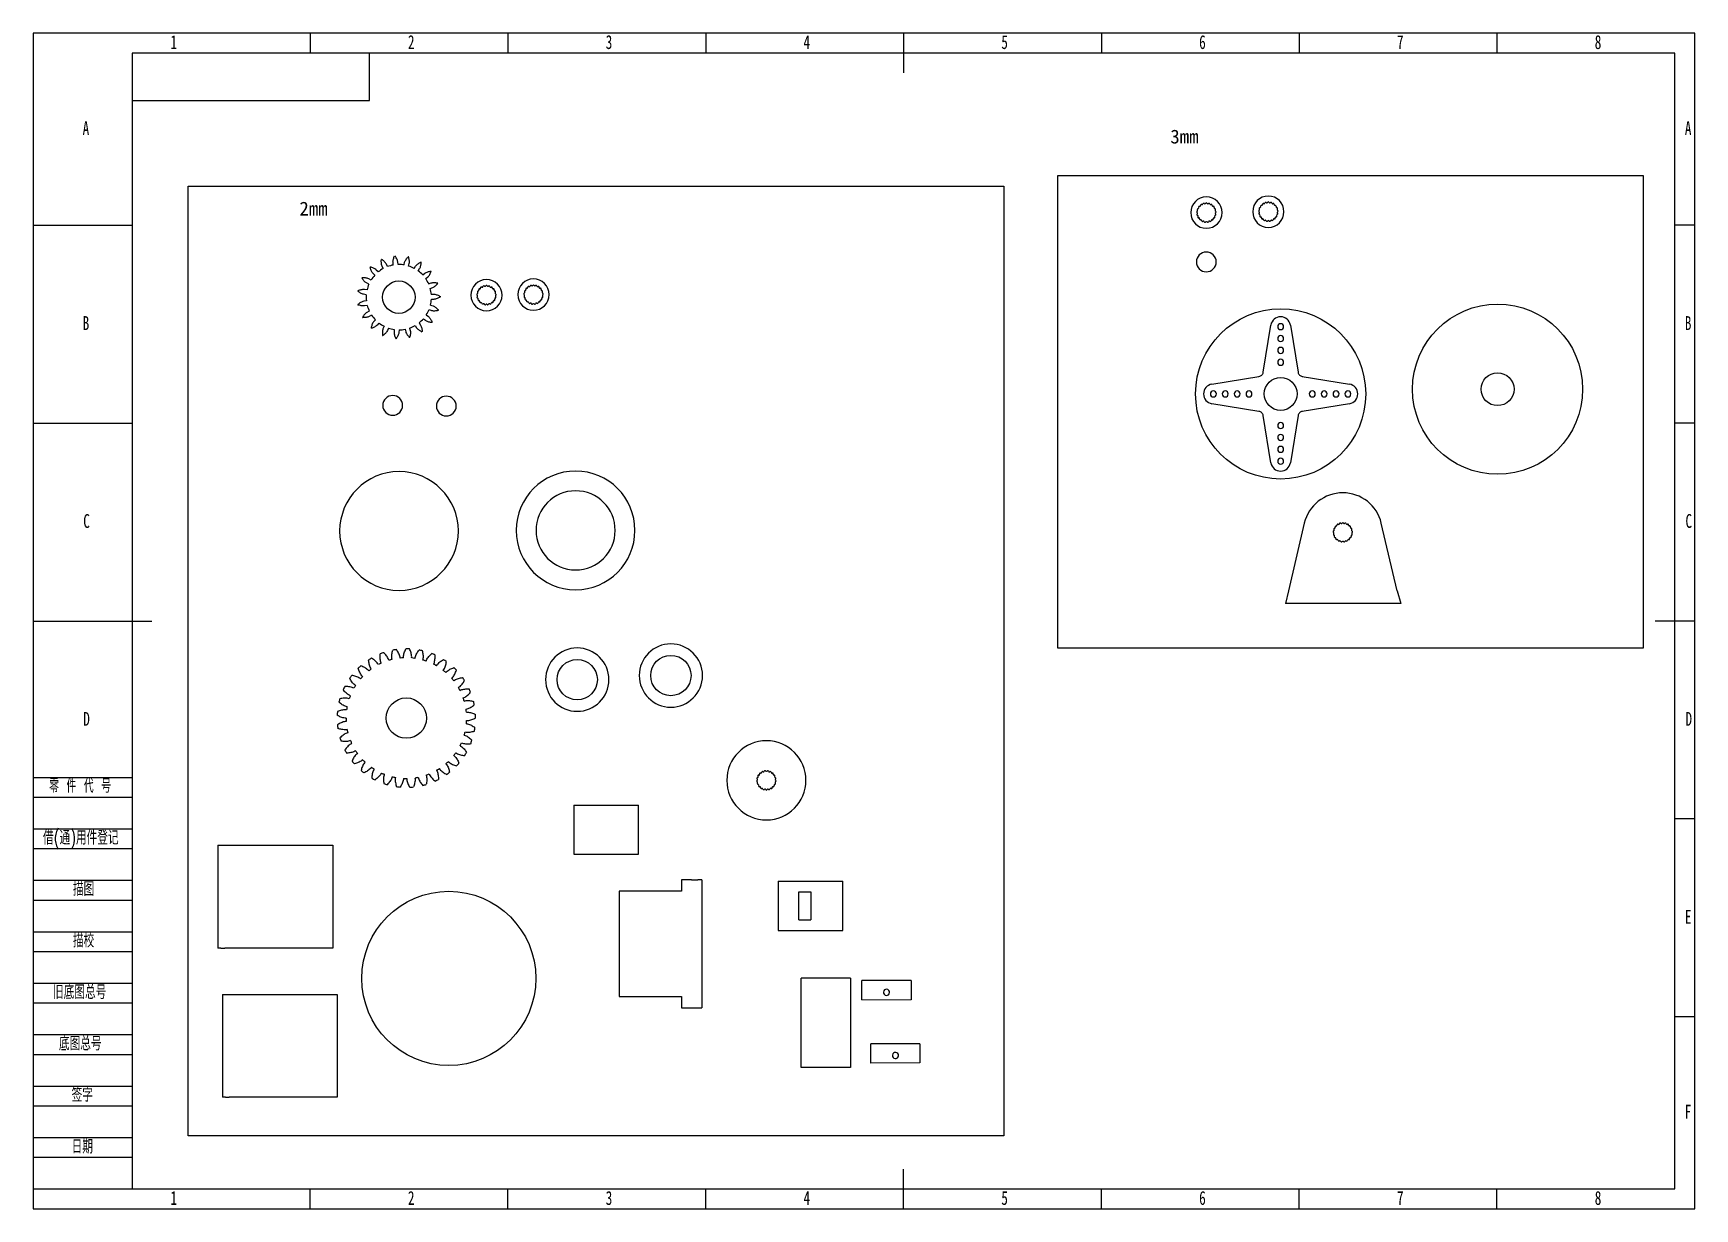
# Model space of a CAD drawing. Header units: millimetres. Extents: x 0 to 420, y 0 to 297.
import ezdxf

# ---------------------------------------------------------------- set-up
doc = ezdxf.new("R2010")
doc.units = ezdxf.units.MM
for name, color, linetype in [('10', 7, 'Continuous'), ('5', 7, 'Continuous'), ('9', 7, 'Continuous')]:
    doc.layers.add(name, color=color, linetype=linetype)
doc.styles.add('SLDTEXTSTYLE0', font='TXT', dxfattribs={"width": 0.7, "bigfont": 'bigfont'})
doc.styles.add('SLDTEXTSTYLE2', font='TXT', dxfattribs={"width": 0.614286, "bigfont": 'bigfont'})
doc.styles.add('SLDTEXTSTYLE4', font='TXT', dxfattribs={"width": 0.7})

msp = doc.modelspace()

# ---------------------------------------------------------------- texts
at = {"char_height": 3.5, "attachment_point": 1}
for s, insert in [('3mm', (287.43, 272.65)), ('2mm', (67.28, 254.45))]:
    msp.add_mtext_dynamic_manual_height_columns(s, width=12.5914, gutter_width=17.5, heights=[0], dxfattribs=dict(at, insert=insert))
at = {"layer": '10', "char_height": 3.5, "attachment_point": 2, "style": 'SLDTEXTSTYLE4'}
for s, insert in [('1', (35.54, 296.52)), ('2', (95.54, 296.52)), ('3', (145.54, 296.52)), ('4', (195.54, 296.52)), ('5', (245.54, 296.52)), ('6', (295.55, 296.52)), ('7', (345.55, 296.52)), ('8', (395.55, 296.52)), ('A', (13.32, 274.77)), ('A', (418.32, 274.77)), ('B', (13.32, 225.52)), ('B', (418.32, 225.52)), ('C', (13.48, 175.52)), ('C', (418.48, 175.52)), ('D', (13.48, 125.52)), ('D', (418.48, 125.52)), ('E', (418.32, 75.52)), ('F', (418.28, 26.27)), ('1', (35.54, 4.48)), ('2', (95.54, 4.48)), ('3', (145.54, 4.48)), ('4', (195.54, 4.48)), ('5', (245.54, 4.48)), ('6', (295.55, 4.48)), ('7', (345.55, 4.48)), ('8', (395.55, 4.48))]:
    msp.add_mtext(s, dxfattribs=dict(at, insert=insert))
at = {"layer": '10', "color": 7, "char_height": 3.5}
for s, insert, attachment_point, style in [('\\M+197EB \\M+18C8F \\M+191E3 \\M+18D86', (4.02, 108.59), 1, 'SLDTEXTSTYLE2'), ('\\M+18ED8(\\M+192CA)\\M+19770\\M+18C8F\\M+1936F记', (2.47, 95.5), 1, 'SLDTEXTSTYLE0'), ('\\M+19560图', (12.72, 82.55), 2, 'SLDTEXTSTYLE0'), ('\\M+19560\\M+18D5A', (12.72, 69.52), 2, 'SLDTEXTSTYLE0'), ('\\M+18B8C\\M+192EA图总\\M+18D86', (5, 56.49), 1, 'SLDTEXTSTYLE0'), ('\\M+192EA图总\\M+18D86', (6.5, 43.49), 1, 'SLDTEXTSTYLE0'), ('签\\M+18E9A', (12.4, 30.54), 2, 'SLDTEXTSTYLE0'), ('\\M+193FA\\M+18AFA', (12.4, 17.44), 2, 'SLDTEXTSTYLE0')]:
    msp.add_mtext(s, dxfattribs=dict(at, insert=insert, attachment_point=attachment_point, style=style))

# ---------------------------------------------------------------- linework, layer by layer
at = {"color": 7, "linetype": 'Continuous', "lineweight": 25}
for p, q in [((86.32, 235.87), (85.85, 236.36)), ((87.19, 236.69), (86.72, 237.18)), ((88.45, 237.55), (88.17, 238.16)), ((89.54, 238.04), (89.26, 238.66)), ((91.02, 238.44), (90.95, 239.12)), ((92.21, 238.56), (92.14, 239.23)), ((93.73, 238.46), (93.89, 239.12)), ((94.9, 238.18), (95.05, 238.84)), ((96.3, 237.59), (96.67, 238.16)), ((97.32, 236.95), (97.68, 237.52)), ((98.46, 235.93), (98.98, 236.36)), ((99.21, 235), (99.74, 235.42)), ((84.19, 230.95), (83.52, 231.05)), ((84.37, 232.13), (83.7, 232.24)), ((84.84, 233.59), (84.24, 233.9)), ((85.4, 234.65), (84.8, 234.96)), ((99.95, 233.66), (100.59, 233.9)), ((100.36, 232.54), (101, 232.77)), ((100.63, 231.04), (101.31, 231.05)), ((84.21, 229.42), (83.55, 229.3)), ((84.43, 228.24), (83.76, 228.12)), ((84.95, 226.81), (84.36, 226.48)), ((100.05, 227.19), (100.7, 226.98)), ((100.42, 228.33), (101.07, 228.12)), ((100.65, 229.84), (101.33, 229.85)), ((85.53, 225.76), (84.94, 225.43)), ((86.49, 224.57), (86.04, 224.07)), ((87.38, 223.77), (86.93, 223.27)), ((88.68, 222.96), (88.41, 222.33)), ((96.53, 223.16), (96.9, 222.59)), ((97.52, 223.83), (97.9, 223.27)), ((98.63, 224.88), (99.17, 224.47)), ((99.35, 225.83), (99.89, 225.43)), ((310.92, 211.35), (312.86, 223.27)), ((317.79, 223.27), (319.73, 211.35)), ((89.78, 222.49), (89.52, 221.87)), ((91.27, 222.14), (91.22, 221.46)), ((92.46, 222.06), (92.42, 221.38)), ((93.98, 222.21), (94.16, 221.55)), ((95.14, 222.52), (95.32, 221.87)), ((297.92, 208.34), (309.84, 210.28)), ((320.8, 210.28), (332.72, 208.34)), ((309.84, 201.46), (297.92, 203.4)), ((332.72, 203.4), (320.8, 201.46)), ((312.86, 188.47), (310.92, 200.39)), ((319.73, 200.39), (317.79, 188.47)), ((321.3, 173.2), (317.27, 156.13)), ((344.8, 156.13), (340.77, 173.2)), ((317.27, 156.13), (316.51, 152.9)), ((345.67, 152.9), (316.51, 152.9)), ((89.92, 138.57), (89.83, 138.81)), ((90.71, 138.78), (90.66, 139.03)), ((92.76, 139.14), (92.72, 139.39)), ((93.58, 139.2), (93.58, 139.45)), ((95.66, 139.16), (95.67, 139.41)), ((96.47, 139.06), (96.52, 139.31)), ((98.51, 138.63), (98.56, 138.88)), ((99.29, 138.38), (99.39, 138.62)), ((83.27, 134.48), (83.1, 134.67)), ((84.81, 135.89), (84.63, 136.08)), ((85.46, 136.38), (85.32, 136.6)), ((87.23, 137.47), (87.1, 137.69)), ((87.97, 137.83), (87.88, 138.07)), ((101.21, 137.57), (101.31, 137.8)), ((101.93, 137.18), (102.07, 137.39)), ((103.66, 136.02), (103.8, 136.23)), ((104.29, 135.5), (104.47, 135.68)), ((81.06, 131.5), (80.83, 131.61)), ((81.48, 132.2), (81.27, 132.35)), ((82.72, 133.87), (82.52, 134.02)), ((105.77, 134.03), (105.95, 134.21)), ((106.29, 133.41), (106.5, 133.55)), ((107.47, 131.68), (107.68, 131.83)), ((107.86, 130.97), (108.1, 131.07)), ((79.21, 126.03), (78.95, 126.05)), ((79.34, 126.84), (79.09, 126.9)), ((79.87, 128.85), (79.62, 128.92)), ((80.15, 129.62), (79.92, 129.73)), ((108.69, 129.06), (108.93, 129.16)), ((108.94, 128.28), (109.19, 128.33)), ((109.4, 126.24), (109.65, 126.3)), ((79.07, 123.95), (78.81, 123.97)), ((79.09, 123.13), (78.84, 123.1)), ((109.5, 125.43), (109.75, 125.44)), ((109.5, 122.53), (109.75, 122.49)), ((109.55, 123.35), (109.81, 123.35)), ((79.35, 121.06), (79.09, 121.03)), ((79.52, 120.27), (79.28, 120.19)), ((80.17, 118.28), (79.92, 118.2)), ((108.23, 117.73), (108.47, 117.64)), ((108.95, 119.69), (109.19, 119.6)), ((109.16, 120.48), (109.41, 120.43)), ((80.49, 117.53), (80.27, 117.41)), ((81.5, 115.71), (81.27, 115.58)), ((81.96, 115.03), (81.76, 114.87)), ((83.29, 113.43), (83.1, 113.27)), ((106.31, 114.55), (106.5, 114.38)), ((106.8, 115.21), (107.02, 115.08)), ((107.88, 116.99), (108.1, 116.86)), ((83.87, 112.86), (83.71, 112.66)), ((85.48, 111.53), (85.32, 111.34)), ((86.16, 111.08), (86.04, 110.85)), ((88, 110.09), (87.88, 109.86)), ((88.75, 109.77), (88.67, 109.53)), ((99.32, 109.56), (99.39, 109.31)), ((100.08, 109.85), (100.2, 109.62)), ((101.96, 110.77), (102.07, 110.54)), ((102.65, 111.2), (102.81, 110.99)), ((104.32, 112.45), (104.47, 112.25)), ((104.92, 113), (105.11, 112.83)), ((90.74, 109.14), (90.66, 108.9)), ((91.54, 108.97), (91.51, 108.72)), ((93.61, 108.73), (93.58, 108.48)), ((94.42, 108.72), (94.44, 108.46)), ((96.5, 108.87), (96.52, 108.62)), ((97.31, 109.01), (97.38, 108.77)), ((136.68, 101.99), (150.52, 101.99)), ((153.02, 89.59), (153.02, 100.99)), ((46.68, 91.88), (46.68, 65.88)), ((75.74, 91.88), (75.74, 65.88)), ((148.08, 80.22), (148.08, 53.62)), ((163.91, 80.22), (148.08, 80.22)), ((165.41, 83.07), (163.91, 83.07)), ((163.91, 83.07), (163.91, 80.22)), ((166.41, 83.07), (165.41, 83.07)), ((166.41, 83.07), (168.01, 83.07)), ((169.01, 83.07), (168.01, 83.07)), ((169.01, 83.07), (169.01, 50.77)), ((188.29, 82.73), (202.13, 82.73)), ((193.53, 80.03), (196.53, 80.03)), ((193.53, 76.53), (193.53, 80.03)), ((196.53, 80.03), (196.53, 76.53)), ((204.63, 70.33), (204.63, 81.73)), ((193.53, 73.03), (193.53, 76.53)), ((196.53, 76.53), (196.53, 73.03)), ((193.53, 73.03), (196.53, 73.03)), ((47.44, 65.88), (46.68, 65.88)), ((47.44, 65.88), (48.42, 65.88)), ((61.21, 65.88), (48.42, 65.88)), ((75.74, 65.88), (61.21, 65.88)), ((206.55, 58.29), (194.15, 58.29)), ((194.15, 35.69), (194.15, 58.29)), ((206.55, 58.29), (206.55, 35.69)), ((221.89, 57.63), (209.49, 57.63)), ((209.49, 52.76), (209.49, 57.63)), ((221.89, 57.63), (221.89, 52.78)), ((47.81, 54.17), (47.81, 28.17)), ((76.86, 54.17), (76.86, 28.17)), ((148.08, 53.62), (163.91, 53.62)), ((163.91, 53.62), (163.91, 50.73)), ((163.91, 50.73), (165.41, 50.75)), ((166.41, 50.77), (168.01, 50.77)), ((168.01, 50.77), (169.01, 50.77)), ((221.89, 52.78), (209.49, 52.74)), ((224.15, 41.68), (211.75, 41.68)), ((211.75, 36.81), (211.75, 41.68)), ((224.15, 41.68), (224.15, 36.83)), ((206.55, 35.69), (194.15, 35.69)), ((224.15, 36.83), (211.75, 36.79)), ((48.57, 28.17), (47.81, 28.17)), ((48.57, 28.17), (49.55, 28.17)), ((62.34, 28.17), (49.55, 28.17)), ((76.86, 28.17), (62.34, 28.17))]:
    msp.add_line(p, q, dxfattribs=at)
for p, q in [((344.8, 156.13), (345.67, 152.9)), ((136.68, 101.99), (136.68, 89.59)), ((150.52, 101.99), (153.02, 101.99)), ((153.02, 100.99), (153.02, 101.99)), ((46.68, 91.88), (75.74, 91.88)), ((136.68, 89.59), (153.02, 89.59)), ((188.29, 82.73), (188.29, 70.33)), ((202.13, 82.73), (204.63, 82.73)), ((204.63, 81.73), (204.63, 82.73)), ((188.29, 70.33), (204.63, 70.33)), ((47.81, 54.17), (76.86, 54.17))]:
    msp.add_line(p, q)
for points in [[(258.97, 261.07), (406.95, 261.07), (406.95, 141.66), (258.97, 141.66)], [(39.18, 258.39), (245.37, 258.39), (245.37, 18.45), (39.18, 18.45)]]:
    msp.add_lwpolyline(points, close=True)
for centre, radius in [((92.42, 230.31), 4.1), ((315.32, 205.87), 21.5), ((370.16, 207.06), 21.5), ((315.32, 205.87), 4.15), ((370.16, 207.06), 4.15), ((137.51, 133.68), 5.1), ((161.18, 134.72), 5.1), ((94.32, 123.97), 5.1), ((105.05, 58.2), 22)]:
    msp.add_circle(centre, radius)
for centre, radius, start, end in [((296.55, 251.68), 3.95, 90, 270), ((294.32, 251.84), 0.214, 115.9215, 235.507), ((294.13, 252.23), 0.214, 295.9215, 38.3642), ((294.47, 252.49), 0.214, 98.7787, 218.3642), ((294.4, 252.91), 0.214, 278.7787, 21.2213), ((294.8, 253.07), 0.214, 90, 201.2213), ((294.8, 253.07), 0.214, 81.6358, 90), ((294.86, 253.49), 0.214, 270, 4.0785), ((295.29, 253.52), 0.214, 90, 184.0785), ((295.29, 253.52), 0.214, 64.493, 90), ((295.47, 253.91), 0.214, 244.493, 270), ((295.47, 253.91), 0.214, 270, 346.9356), ((295.89, 253.81), 0.214, 90, 166.9356), ((295.89, 253.81), 0.214, 47.3501, 90), ((296.18, 254.13), 0.214, 227.3501, 270), ((296.18, 254.13), 0.214, 270, 329.7928), ((296.55, 253.91), 0.214, 90, 149.7928), ((296.55, 251.68), 3.95, 270, 90), ((296.55, 253.91), 0.214, 30.2072, 90), ((296.92, 254.13), 0.214, 210.2072, 270), ((296.92, 254.13), 0.214, 270, 312.6499), ((297.21, 253.81), 0.214, 90, 132.6499), ((297.21, 253.81), 0.214, 13.0644, 90), ((297.62, 253.91), 0.214, 193.0644, 270), ((297.62, 253.91), 0.214, 270, 295.507), ((297.81, 253.52), 0.214, 90, 115.507), ((297.81, 253.52), 0.214, 355.9215, 90), ((298.23, 253.49), 0.214, 175.9215, 270), ((298.3, 253.07), 0.214, 90, 98.3642), ((298.3, 253.07), 0.214, 338.7787, 90), ((298.69, 252.91), 0.214, 158.7787, 261.2213), ((298.63, 252.49), 0.214, 321.6358, 81.2213), ((298.96, 252.23), 0.214, 141.6358, 244.0785), ((298.78, 251.84), 0.214, 304.493, 64.0785), ((312.21, 251.91), 3.95, 90, 270), ((309.98, 252.08), 0.214, 115.9215, 235.507), ((309.79, 252.47), 0.214, 295.9215, 38.3642), ((310.13, 252.73), 0.214, 98.7787, 218.3642), ((310.06, 253.15), 0.214, 278.7787, 21.2213), ((310.46, 253.31), 0.214, 90, 201.2213), ((310.46, 253.31), 0.214, 81.6358, 90), ((310.52, 253.73), 0.214, 270, 4.0785), ((310.95, 253.76), 0.214, 90, 184.0785), ((310.95, 253.76), 0.214, 64.493, 90), ((311.14, 254.15), 0.214, 244.493, 270), ((311.14, 254.15), 0.214, 270, 346.9356), ((311.55, 254.05), 0.214, 90, 166.9356), ((311.55, 254.05), 0.214, 47.3501, 90), ((311.84, 254.37), 0.214, 227.3501, 270), ((311.84, 254.37), 0.214, 270, 329.7928), ((312.21, 254.15), 0.214, 90, 149.7928), ((312.21, 251.91), 3.95, 270, 90), ((312.21, 254.15), 0.214, 30.2072, 90), ((312.58, 254.37), 0.214, 210.2072, 270), ((312.58, 254.37), 0.214, 270, 312.6499), ((312.87, 254.05), 0.214, 90, 132.6499), ((312.87, 254.05), 0.214, 13.0644, 90), ((313.29, 254.15), 0.214, 193.0644, 270), ((313.29, 254.15), 0.214, 270, 295.507), ((313.47, 253.76), 0.214, 90, 115.507), ((313.47, 253.76), 0.214, 355.9215, 90), ((313.9, 253.73), 0.214, 175.9215, 270), ((313.96, 253.31), 0.214, 90, 98.3642), ((313.96, 253.31), 0.214, 338.7787, 90), ((314.36, 253.15), 0.214, 158.7787, 261.2213), ((314.29, 252.73), 0.214, 321.6358, 81.2213), ((314.63, 252.47), 0.214, 141.6358, 244.0785), ((314.44, 252.08), 0.214, 304.493, 64.0785), ((294.37, 251.18), 0.214, 133.0644, 252.6499), ((294.07, 251.49), 0.214, 313.0644, 55.507), ((294.24, 250.77), 0.214, 330.2072, 72.6499), ((294.61, 250.56), 0.214, 150.2072, 270), ((294.61, 250.13), 0.214, 347.3501, 89.5855), ((295.03, 250.04), 0.214, 167.3501, 270), ((295.03, 250.04), 0.214, 270, 286.9356), ((295.15, 249.63), 0.214, 4.493, 90), ((295.58, 249.66), 0.214, 184.493, 270), ((295.58, 249.66), 0.214, 270, 304.0785), ((295.82, 249.31), 0.214, 90, 124.0785), ((295.82, 249.31), 0.214, 21.6358, 90), ((296.21, 249.46), 0.214, 201.6358, 270), ((296.21, 249.46), 0.214, 270, 321.2213), ((296.55, 249.2), 0.214, 90, 141.2213), ((296.55, 249.2), 0.214, 38.7787, 90), ((296.88, 249.46), 0.214, 218.7787, 270), ((296.88, 249.46), 0.214, 270, 338.3642), ((297.28, 249.31), 0.214, 90, 158.3642), ((297.28, 249.31), 0.214, 55.9215, 90), ((297.52, 249.66), 0.214, 235.9215, 270), ((297.52, 249.66), 0.214, 270, 355.507), ((297.94, 249.63), 0.214, 90, 175.507), ((297.94, 249.63), 0.214, 73.0644, 90), ((298.07, 250.04), 0.214, 253.0644, 270), ((298.07, 250.04), 0.214, 270, 12.6499), ((298.49, 250.13), 0.214, 90, 192.6499), ((298.48, 250.56), 0.214, 270.4145, 29.7928), ((298.85, 250.77), 0.214, 107.3501, 209.7928), ((298.73, 251.18), 0.214, 287.3501, 46.9356), ((299.02, 251.49), 0.214, 124.493, 226.9356), ((310.03, 251.42), 0.214, 133.0644, 252.6499), ((309.74, 251.73), 0.214, 313.0644, 55.507), ((309.9, 251.01), 0.214, 330.2072, 72.6499), ((310.27, 250.8), 0.214, 150.2072, 270), ((310.27, 250.37), 0.214, 347.3501, 89.5855), ((310.69, 250.28), 0.214, 167.3501, 270), ((310.69, 250.28), 0.214, 270, 286.9356), ((310.81, 249.87), 0.214, 4.493, 90), ((311.24, 249.9), 0.214, 184.493, 270), ((311.24, 249.9), 0.214, 270, 304.0785), ((311.48, 249.55), 0.214, 90, 124.0785), ((311.48, 249.55), 0.214, 21.6358, 90), ((311.88, 249.7), 0.214, 201.6358, 270), ((311.88, 249.7), 0.214, 270, 321.2213), ((312.21, 249.44), 0.214, 90, 141.2213), ((312.21, 249.44), 0.214, 38.7787, 90), ((312.54, 249.7), 0.214, 218.7787, 270), ((312.54, 249.7), 0.214, 270, 338.3642), ((312.94, 249.55), 0.214, 90, 158.3642), ((312.94, 249.55), 0.214, 55.9215, 90), ((313.18, 249.9), 0.214, 235.9215, 270), ((313.18, 249.9), 0.214, 270, 355.507), ((313.61, 249.87), 0.214, 90, 175.507), ((313.61, 249.87), 0.214, 73.0644, 90), ((313.73, 250.28), 0.214, 253.0644, 270), ((313.73, 250.28), 0.214, 270, 12.6499), ((314.15, 250.37), 0.214, 90, 192.6499), ((314.15, 250.8), 0.214, 270.4145, 29.7928), ((314.52, 251.01), 0.214, 107.3501, 209.7928), ((314.39, 251.42), 0.214, 287.3501, 46.9356), ((314.68, 251.73), 0.214, 124.493, 226.9356), ((92.42, 230.31), 10.5, 114.4168, 114.7091), ((92.42, 230.31), 10.5, 95.4694, 95.7617), ((92.42, 230.31), 10.5, 76.5221, 76.8144), ((296.53, 239.22), 2.5, 0, 180), ((92.42, 230.31), 10.5, 133.3642, 133.6565), ((92.42, 230.31), 8.25, 137.6691, 148.2989), ((92.42, 230.31), 8.25, 118.7218, 129.3515), ((92.42, 230.31), 8.25, 99.7744, 110.4042), ((92.42, 230.31), 8.25, 90, 91.4568), ((92.42, 230.31), 8.25, 80.827, 90), ((92.42, 230.31), 8.25, 61.8796, 72.5094), ((92.42, 230.31), 8.25, 42.9323, 53.5621), ((92.42, 230.31), 10.5, 57.5747, 57.867), ((92.42, 230.31), 10.5, 38.6273, 38.9196), ((296.53, 239.22), 2.5, 180, 0), ((92.42, 230.31), 10.5, 171.2589, 171.5512), ((92.42, 230.31), 10.5, 152.3115, 152.6039), ((92.42, 230.31), 8.25, 156.6165, 167.2463), ((92.42, 230.31), 8.25, 23.9849, 34.6147), ((92.42, 230.31), 8.25, 5.0375, 15.6673), ((92.42, 230.31), 10.5, 19.68, 19.9723), ((114.56, 230.82), 3.95, 90, 270), ((112.33, 230.99), 0.214, 115.9215, 235.507), ((112.14, 231.37), 0.214, 295.9215, 38.3642), ((112.48, 231.64), 0.214, 98.7787, 218.3642), ((112.41, 232.06), 0.214, 278.7787, 21.2213), ((112.81, 232.21), 0.214, 90, 201.2213), ((112.81, 232.21), 0.214, 81.6358, 90), ((112.87, 232.64), 0.214, 270, 4.0785), ((113.3, 232.67), 0.214, 90, 184.0785), ((113.3, 232.67), 0.214, 64.493, 90), ((113.48, 233.05), 0.214, 244.493, 270), ((113.48, 233.05), 0.214, 270, 346.9356), ((113.9, 232.96), 0.214, 90, 166.9356), ((113.9, 232.96), 0.214, 47.3501, 90), ((114.19, 233.27), 0.214, 227.3501, 270), ((114.19, 233.27), 0.214, 270, 329.7928), ((114.56, 233.05), 0.214, 90, 149.7928), ((114.56, 230.82), 3.95, 270, 90), ((114.56, 233.05), 0.214, 30.2072, 90), ((114.93, 233.27), 0.214, 210.2072, 270), ((114.93, 233.27), 0.214, 270, 312.6499), ((115.22, 232.96), 0.214, 90, 132.6499), ((115.22, 232.96), 0.214, 13.0644, 90), ((115.63, 233.05), 0.214, 193.0644, 270), ((115.63, 233.05), 0.214, 270, 295.507), ((115.82, 232.67), 0.214, 90, 115.507), ((115.82, 232.67), 0.214, 355.9215, 90), ((116.24, 232.64), 0.214, 175.9215, 270), ((116.31, 232.21), 0.214, 90, 98.3642), ((116.31, 232.21), 0.214, 338.7787, 90), ((116.7, 232.06), 0.214, 158.7787, 261.2213), ((116.64, 231.64), 0.214, 321.6358, 81.2213), ((116.97, 231.37), 0.214, 141.6358, 244.0785), ((116.79, 230.99), 0.214, 304.493, 64.0785), ((126.45, 230.96), 3.95, 90, 270), ((124.22, 231.13), 0.214, 115.9215, 235.507), ((124.03, 231.51), 0.214, 295.9215, 38.3642), ((124.36, 231.77), 0.214, 98.7787, 218.3642), ((124.3, 232.2), 0.214, 278.7787, 21.2213), ((124.7, 232.35), 0.214, 90, 201.2213), ((124.7, 232.35), 0.214, 81.6358, 90), ((124.76, 232.78), 0.214, 270, 4.0785), ((125.19, 232.81), 0.214, 90, 184.0785), ((125.19, 232.81), 0.214, 64.493, 90), ((125.37, 233.19), 0.214, 244.493, 270), ((125.37, 233.19), 0.214, 270, 346.9356), ((125.79, 233.09), 0.214, 90, 166.9356), ((125.79, 233.09), 0.214, 47.3501, 90), ((126.08, 233.41), 0.214, 227.3501, 270), ((126.08, 233.41), 0.214, 270, 329.7928), ((126.45, 233.19), 0.214, 90, 149.7928), ((126.45, 230.96), 3.95, 270, 90), ((126.45, 233.19), 0.214, 30.2072, 90), ((126.82, 233.41), 0.214, 210.2072, 270), ((126.82, 233.41), 0.214, 270, 312.6499), ((127.11, 233.09), 0.214, 90, 132.6499), ((127.11, 233.09), 0.214, 13.0644, 90), ((127.52, 233.19), 0.214, 193.0644, 270), ((127.52, 233.19), 0.214, 270, 295.507), ((127.71, 232.81), 0.214, 90, 115.507), ((127.71, 232.81), 0.214, 355.9215, 90), ((128.13, 232.78), 0.214, 175.9215, 270), ((128.19, 232.35), 0.214, 90, 98.3642), ((128.19, 232.35), 0.214, 338.7787, 90), ((128.59, 232.2), 0.214, 158.7787, 261.2213), ((128.53, 231.77), 0.214, 321.6358, 81.2213), ((128.86, 231.51), 0.214, 141.6358, 244.0785), ((128.68, 231.13), 0.214, 304.493, 64.0785), ((92.42, 230.31), 10.5, 190.2063, 190.4986), ((92.42, 230.31), 8.25, 175.5639, 186.1936), ((92.42, 230.31), 8.25, 194.5112, 205.141), ((92.42, 230.31), 8.25, 327.1428, 337.7726), ((92.42, 230.31), 8.25, 346.0902, 356.72), ((92.42, 230.31), 10.5, 341.7852, 342.0775), ((92.42, 230.31), 10.5, 0.7326, 1.0249), ((112.38, 230.32), 0.214, 133.0644, 252.6499), ((112.09, 230.63), 0.214, 313.0644, 55.507), ((112.25, 229.91), 0.214, 330.2072, 72.6499), ((112.62, 229.7), 0.214, 150.2072, 270), ((112.62, 229.27), 0.214, 347.3501, 89.5855), ((113.04, 229.18), 0.214, 167.3501, 270), ((113.04, 229.18), 0.214, 270, 286.9356), ((113.16, 228.77), 0.214, 4.493, 90), ((113.59, 228.8), 0.214, 184.493, 270), ((113.59, 228.8), 0.214, 270, 304.0785), ((113.83, 228.45), 0.214, 90, 124.0785), ((113.83, 228.45), 0.214, 21.6358, 90), ((114.22, 228.61), 0.214, 201.6358, 270), ((114.22, 228.61), 0.214, 270, 321.2213), ((114.56, 228.34), 0.214, 90, 141.2213), ((114.56, 228.34), 0.214, 38.7787, 90), ((114.89, 228.61), 0.214, 218.7787, 270), ((114.89, 228.61), 0.214, 270, 338.3642), ((115.29, 228.45), 0.214, 90, 158.3642), ((115.29, 228.45), 0.214, 55.9215, 90), ((115.53, 228.8), 0.214, 235.9215, 270), ((115.53, 228.8), 0.214, 270, 355.507), ((115.95, 228.77), 0.214, 90, 175.507), ((115.95, 228.77), 0.214, 73.0644, 90), ((116.08, 229.18), 0.214, 253.0644, 270), ((116.08, 229.18), 0.214, 270, 12.6499), ((116.5, 229.27), 0.214, 90, 192.6499), ((116.49, 229.7), 0.214, 270.4145, 29.7928), ((116.87, 229.91), 0.214, 107.3501, 209.7928), ((116.74, 230.32), 0.214, 287.3501, 46.9356), ((117.03, 230.63), 0.214, 124.493, 226.9356), ((124.27, 230.46), 0.214, 133.0644, 252.6499), ((123.97, 230.77), 0.214, 313.0644, 55.507), ((124.14, 230.05), 0.214, 330.2072, 72.6499), ((124.51, 229.84), 0.214, 150.2072, 270), ((124.51, 229.41), 0.214, 347.3501, 89.5855), ((124.92, 229.32), 0.214, 167.3501, 270), ((124.92, 229.32), 0.214, 270, 286.9356), ((125.05, 228.91), 0.214, 4.493, 90), ((125.48, 228.94), 0.214, 184.493, 270), ((125.48, 228.94), 0.214, 270, 304.0785), ((125.72, 228.59), 0.214, 90, 124.0785), ((125.72, 228.59), 0.214, 21.6358, 90), ((126.11, 228.75), 0.214, 201.6358, 270), ((126.11, 228.75), 0.214, 270, 321.2213), ((126.45, 228.48), 0.214, 90, 141.2213), ((126.45, 228.48), 0.214, 38.7787, 90), ((126.78, 228.75), 0.214, 218.7787, 270), ((126.78, 228.75), 0.214, 270, 338.3642), ((127.18, 228.59), 0.214, 90, 158.3642), ((127.18, 228.59), 0.214, 55.9215, 90), ((127.42, 228.94), 0.214, 235.9215, 270), ((127.42, 228.94), 0.214, 270, 355.507), ((127.84, 228.91), 0.214, 90, 175.507), ((127.84, 228.91), 0.214, 73.0644, 90), ((127.97, 229.32), 0.214, 253.0644, 270), ((127.97, 229.32), 0.214, 270, 12.6499), ((128.38, 229.41), 0.214, 90, 192.6499), ((128.38, 229.84), 0.214, 270.4145, 29.7928), ((128.75, 230.05), 0.214, 107.3501, 209.7928), ((128.63, 230.46), 0.214, 287.3501, 46.9356), ((128.92, 230.77), 0.214, 124.493, 226.9356), ((92.42, 230.31), 10.5, 209.1536, 209.446), ((92.42, 230.31), 8.25, 213.4586, 224.0884), ((92.42, 230.31), 8.25, 232.406, 243.0357), ((92.42, 230.31), 8.25, 289.2481, 299.8778), ((92.42, 230.31), 8.25, 308.1954, 318.8252), ((92.42, 230.31), 10.5, 322.8379, 323.1302), ((315.32, 222.87), 2.5, 90, 170.7577), ((315.32, 222.87), 0.75, 90, 270), ((315.32, 222.87), 2.5, 9.2423, 90), ((315.32, 222.87), 0.75, 270, 90), ((92.42, 230.31), 10.5, 228.101, 228.3933), ((92.42, 230.31), 10.5, 247.0484, 247.3407), ((92.42, 230.31), 8.25, 251.3533, 261.9831), ((92.42, 230.31), 10.5, 265.9958, 266.2881), ((92.42, 230.31), 8.25, 270.3007, 280.9305), ((92.42, 230.31), 10.5, 284.9431, 285.2354), ((92.42, 230.31), 10.5, 303.8905, 304.1828), ((315.32, 219.87), 0.75, 90, 270), ((315.32, 219.87), 0.75, 270, 90), ((315.32, 216.87), 0.75, 90, 270), ((315.32, 213.87), 0.75, 90, 270), ((315.32, 216.87), 0.75, 270, 90), ((315.32, 213.87), 0.75, 270, 90), ((309.63, 211.56), 1.3, 279.2423, 315), ((309.63, 211.56), 1.3, 315, 350.7577), ((321.01, 211.56), 1.3, 189.2423, 225), ((321.01, 211.56), 1.3, 225, 260.7577), ((298.32, 205.87), 2.5, 99.2423, 180), ((298.32, 205.87), 2.5, 180, 260.7577), ((298.32, 205.87), 0.75, 0, 180), ((298.32, 205.87), 0.75, 180, 0), ((301.32, 205.87), 0.75, 0, 180), ((301.32, 205.87), 0.75, 180, 0), ((304.32, 205.87), 0.75, 0, 180), ((304.32, 205.87), 0.75, 180, 0), ((307.32, 205.87), 0.75, 0, 180), ((307.32, 205.87), 0.75, 180, 0), ((323.32, 205.87), 0.75, 0, 180), ((323.32, 205.87), 0.75, 180, 0), ((326.32, 205.87), 0.75, 0, 180), ((326.32, 205.87), 0.75, 180, 0), ((329.32, 205.87), 0.75, 0, 180), ((329.32, 205.87), 0.75, 180, 0), ((332.32, 205.87), 0.75, 0, 180), ((332.32, 205.87), 0.75, 180, 0), ((332.32, 205.87), 2.5, 0, 80.7577), ((332.32, 205.87), 2.5, 279.2423, 360), ((90.86, 202.97), 2.5, 0, 180), ((90.86, 202.97), 2.5, 180, 0), ((104.42, 202.81), 2.5, 0, 180), ((104.42, 202.81), 2.5, 180, 0), ((309.63, 200.18), 1.3, 45, 80.7577), ((309.63, 200.18), 1.3, 9.2423, 45), ((315.32, 197.87), 0.75, 90, 270), ((315.32, 197.87), 0.75, 270, 90), ((321.01, 200.18), 1.3, 135, 170.7577), ((321.01, 200.18), 1.3, 99.2423, 135), ((315.32, 194.87), 0.75, 90, 270), ((315.32, 194.87), 0.75, 270, 90), ((315.32, 191.87), 0.75, 90, 270), ((315.32, 188.87), 0.75, 90, 270), ((315.32, 191.87), 0.75, 270, 90), ((315.32, 188.87), 0.75, 270, 90), ((92.46, 171.24), 15, 0, 180), ((137.1, 171.39), 15, 90, 270), ((137.1, 171.39), 15, 270, 90), ((315.32, 188.87), 2.5, 189.2423, 270), ((315.32, 188.87), 2.5, 270, 350.7577), ((137.1, 171.39), 10, 0, 180), ((331.03, 170.9), 10, 13.2917, 166.7083), ((328.89, 172.14), 0.214, 278.7787, 21.2213), ((329.29, 172.29), 0.214, 90, 201.2213), ((329.29, 172.29), 0.214, 81.6358, 90), ((329.35, 172.72), 0.214, 261.6358, 270), ((329.35, 172.72), 0.214, 270, 4.0785), ((329.77, 172.75), 0.214, 90, 184.0785), ((329.77, 172.75), 0.214, 64.493, 90), ((329.96, 173.13), 0.214, 244.493, 270), ((329.96, 173.13), 0.214, 270, 346.9356), ((330.37, 173.04), 0.214, 90, 166.9356), ((330.37, 173.04), 0.214, 47.3501, 90), ((330.66, 173.35), 0.214, 227.3501, 270), ((330.66, 173.35), 0.214, 270, 329.7928), ((331.03, 173.14), 0.214, 90, 149.7928), ((331.03, 173.14), 0.214, 30.2072, 90), ((331.4, 173.35), 0.214, 210.2072, 270), ((331.4, 173.35), 0.214, 270, 312.6499), ((331.69, 173.04), 0.214, 90, 132.6499), ((331.69, 173.04), 0.214, 13.0644, 90), ((332.11, 173.13), 0.214, 193.0644, 270), ((332.11, 173.13), 0.214, 270, 295.507), ((332.29, 172.75), 0.214, 90, 115.507), ((332.29, 172.75), 0.214, 355.9215, 90), ((332.72, 172.72), 0.214, 175.9215, 270), ((332.72, 172.72), 0.214, 270, 278.3642), ((332.78, 172.29), 0.214, 90, 98.3642), ((332.78, 172.29), 0.214, 338.7787, 90), ((333.18, 172.14), 0.214, 158.7787, 261.2213), ((92.46, 171.24), 15, 180, 0), ((137.1, 171.39), 10, 180, 0), ((328.8, 171.07), 0.214, 115.9215, 235.507), ((328.85, 170.4), 0.214, 133.0644, 252.6499), ((328.56, 170.72), 0.214, 313.0644, 55.507), ((328.62, 171.45), 0.214, 295.9215, 38.3642), ((328.95, 171.72), 0.214, 98.7787, 218.3642), ((328.73, 169.99), 0.214, 330.2072, 72.6499), ((329.1, 169.78), 0.214, 150.2072, 269.7928), ((329.1, 169.35), 0.214, 347.3501, 89.7928), ((329.51, 169.26), 0.214, 167.3501, 270), ((329.51, 169.26), 0.214, 270, 286.9356), ((329.64, 168.85), 0.214, 90, 106.9356), ((329.64, 168.85), 0.214, 4.493, 90), ((330.06, 168.89), 0.214, 184.493, 270), ((330.06, 168.89), 0.214, 270, 304.0785), ((330.3, 168.53), 0.214, 90, 124.0785), ((330.3, 168.53), 0.214, 21.6358, 90), ((330.7, 168.69), 0.214, 201.6358, 270), ((330.7, 168.69), 0.214, 270, 321.2213), ((331.03, 168.42), 0.214, 90, 141.2213), ((331.03, 168.42), 0.214, 38.7787, 90), ((331.37, 168.69), 0.214, 218.7787, 270), ((331.37, 168.69), 0.214, 270, 338.3642), ((331.76, 168.53), 0.214, 90, 158.3642), ((331.76, 168.53), 0.214, 55.9215, 90), ((332, 168.89), 0.214, 235.9215, 270), ((332, 168.89), 0.214, 270, 355.507), ((332.43, 168.85), 0.214, 90, 175.507), ((332.43, 168.85), 0.214, 73.0644, 90), ((332.55, 169.26), 0.214, 253.0644, 270), ((332.55, 169.26), 0.214, 270, 12.6499), ((332.97, 169.35), 0.214, 90.2072, 192.6499), ((332.97, 169.78), 0.214, 270.2072, 29.7928), ((333.34, 169.99), 0.214, 107.3501, 209.7928), ((333.12, 171.72), 0.214, 321.6358, 81.2213), ((333.45, 171.45), 0.214, 141.6358, 244.0785), ((333.21, 170.4), 0.214, 287.3501, 46.9356), ((333.51, 170.72), 0.214, 124.493, 226.9356), ((333.26, 171.07), 0.214, 304.493, 64.0785), ((94.32, 123.97), 17.5, 120.0994, 123.0935), ((94.32, 123.97), 17.5, 109.1903, 112.1844), ((94.32, 123.97), 15.25, 103.6976, 106.768), ((94.32, 123.97), 17.5, 98.2812, 101.2753), ((94.32, 123.97), 15.25, 92.7885, 95.8589), ((94.32, 123.97), 17.5, 87.3721, 90.3662), ((94.32, 123.97), 15.25, 81.8794, 84.9498), ((94.32, 123.97), 17.5, 76.463, 79.4571), ((94.32, 123.97), 15.25, 70.9703, 74.0408), ((94.32, 123.97), 17.5, 65.5539, 68.5481), ((94.32, 123.97), 17.5, 54.6449, 57.639), ((137.51, 133.68), 8, 0, 180), ((161.18, 134.72), 8, 0, 180), ((94.32, 123.97), 17.5, 141.9176, 144.9117), ((94.32, 123.97), 17.5, 131.0085, 134.0026), ((94.32, 123.97), 15.25, 136.4249, 139.4953), ((94.32, 123.97), 15.25, 125.5158, 128.5862), ((94.32, 123.97), 15.25, 114.6067, 117.6771), ((94.32, 123.97), 15.25, 60.0612, 63.1317), ((94.32, 123.97), 15.25, 49.1521, 52.2226), ((94.32, 123.97), 17.5, 43.7358, 46.7299), ((161.18, 134.72), 8, 180, 0), ((94.32, 123.97), 17.5, 152.8267, 155.8208), ((94.32, 123.97), 15.25, 147.334, 150.4044), ((94.32, 123.97), 15.25, 38.2431, 41.3135), ((94.32, 123.97), 15.25, 27.334, 30.4044), ((94.32, 123.97), 17.5, 32.8267, 35.8208), ((94.32, 123.97), 17.5, 21.9176, 24.9117), ((137.51, 133.68), 8, 180, 0), ((94.32, 123.97), 17.5, 163.7358, 166.7299), ((94.32, 123.97), 15.25, 169.1521, 172.2226), ((94.32, 123.97), 15.25, 158.2431, 161.3135), ((94.32, 123.97), 15.25, 16.4249, 19.4953), ((94.32, 123.97), 15.25, 5.5158, 8.5862), ((94.32, 123.97), 17.5, 11.0085, 14.0026), ((94.32, 123.97), 17.5, 174.6449, 177.639), ((94.32, 123.97), 17.5, 185.5539, 188.5481), ((94.32, 123.97), 15.25, 180.0612, 183.1317), ((94.32, 123.97), 15.25, 354.6067, 357.6771), ((94.32, 123.97), 17.5, 0.0994, 3.0935), ((94.32, 123.97), 17.5, 196.463, 199.4571), ((94.32, 123.97), 15.25, 190.9703, 194.0408), ((94.32, 123.97), 15.25, 201.8794, 204.9498), ((94.32, 123.97), 15.25, 332.7885, 335.8589), ((94.32, 123.97), 15.25, 343.6976, 346.768), ((94.32, 123.97), 17.5, 338.2812, 341.2753), ((94.32, 123.97), 17.5, 349.1903, 352.1844), ((185.33, 108.24), 10, 0, 180), ((94.32, 123.97), 17.5, 207.3721, 210.3662), ((94.32, 123.97), 15.25, 212.7885, 215.8589), ((94.32, 123.97), 15.25, 223.6976, 226.768), ((94.32, 123.97), 15.25, 321.8794, 324.9498), ((94.32, 123.97), 17.5, 327.3721, 330.3662), ((94.32, 123.97), 17.5, 218.2812, 221.2753), ((94.32, 123.97), 17.5, 229.1903, 232.1844), ((94.32, 123.97), 15.25, 234.6067, 237.6771), ((94.32, 123.97), 15.25, 245.5158, 248.5862), ((94.32, 123.97), 15.25, 289.1521, 292.2226), ((94.32, 123.97), 15.25, 300.0612, 303.1317), ((94.32, 123.97), 15.25, 310.9703, 314.0408), ((94.32, 123.97), 17.5, 305.5539, 308.5481), ((94.32, 123.97), 17.5, 316.463, 319.4571), ((183.02, 109.14), 0.214, 287.3501, 29.7928), ((183.39, 109.36), 0.214, 90.4145, 209.7928), ((183.39, 109.78), 0.214, 270, 12.6499), ((183.8, 109.88), 0.214, 90, 192.6499), ((183.8, 109.88), 0.214, 73.0644, 90), ((183.93, 110.29), 0.214, 270, 355.507), ((184.36, 110.25), 0.214, 90, 175.507), ((184.36, 110.25), 0.214, 55.9215, 90), ((184.59, 110.61), 0.214, 235.9215, 270), ((184.59, 110.61), 0.214, 270, 338.3642), ((184.99, 110.45), 0.214, 90, 158.3642), ((184.99, 110.45), 0.214, 38.7787, 90), ((185.33, 110.72), 0.214, 218.7787, 270), ((185.33, 110.72), 0.214, 270, 321.2213), ((185.66, 110.45), 0.214, 90, 141.2213), ((185.66, 110.45), 0.214, 21.6358, 90), ((186.06, 110.61), 0.214, 201.6358, 270), ((186.06, 110.61), 0.214, 270, 304.0785), ((186.3, 110.25), 0.214, 90, 124.0785), ((186.3, 110.25), 0.214, 4.493, 90), ((186.72, 110.29), 0.214, 184.493, 270), ((186.72, 110.29), 0.214, 270, 286.9356), ((186.85, 109.88), 0.214, 90, 106.9356), ((186.85, 109.88), 0.214, 347.3501, 90), ((187.26, 109.78), 0.214, 167.3501, 269.5855), ((187.26, 109.36), 0.214, 330.2072, 90), ((187.63, 109.14), 0.214, 150.2072, 252.6499), ((94.32, 123.97), 17.5, 240.0994, 243.0935), ((94.32, 123.97), 17.5, 251.0085, 254.0026), ((94.32, 123.97), 15.25, 256.4249, 259.4953), ((94.32, 123.97), 17.5, 261.9176, 264.9117), ((94.32, 123.97), 15.25, 267.334, 270.4044), ((94.32, 123.97), 17.5, 272.8267, 275.8208), ((94.32, 123.97), 15.25, 278.2431, 281.3135), ((94.32, 123.97), 17.5, 283.7358, 286.7299), ((94.32, 123.97), 17.5, 294.6449, 297.639), ((185.33, 108.24), 10, 180, 0), ((183.1, 108.07), 0.214, 124.493, 244.0785), ((183.15, 108.73), 0.214, 107.3501, 226.9356), ((182.85, 108.42), 0.214, 304.493, 46.9356), ((182.91, 107.69), 0.214, 321.6358, 64.0785), ((183.24, 107.42), 0.214, 141.6358, 261.2213), ((183.18, 107), 0.214, 338.7787, 81.2213), ((183.58, 106.84), 0.214, 158.7787, 270), ((183.58, 106.84), 0.214, 270, 278.3642), ((183.64, 106.42), 0.214, 355.9215, 90), ((184.07, 106.39), 0.214, 175.9215, 270), ((184.07, 106.39), 0.214, 270, 295.507), ((184.25, 106), 0.214, 90, 115.507), ((184.25, 106), 0.214, 13.0644, 90), ((184.67, 106.1), 0.214, 193.0644, 270), ((184.67, 106.1), 0.214, 270, 312.6499), ((184.96, 105.79), 0.214, 90, 132.6499), ((184.96, 105.79), 0.214, 30.2072, 90), ((185.33, 106), 0.214, 210.2072, 270), ((185.33, 106), 0.214, 270, 329.7928), ((185.69, 105.79), 0.214, 90, 149.7928), ((185.69, 105.79), 0.214, 47.3501, 90), ((185.98, 106.1), 0.214, 227.3501, 270), ((185.98, 106.1), 0.214, 270, 346.9356), ((186.4, 106), 0.214, 90, 166.9356), ((186.4, 106), 0.214, 64.493, 90), ((186.59, 106.39), 0.214, 244.493, 270), ((186.59, 106.39), 0.214, 270, 4.0785), ((187.01, 106.42), 0.214, 90, 184.0785), ((187.07, 106.84), 0.214, 261.6358, 270), ((187.07, 106.84), 0.214, 270, 21.2213), ((187.47, 107), 0.214, 98.7787, 201.2213), ((187.41, 107.42), 0.214, 278.7787, 38.3642), ((187.74, 107.69), 0.214, 115.9215, 218.3642), ((187.51, 108.73), 0.214, 313.0644, 72.6499), ((187.8, 108.42), 0.214, 133.0644, 235.507), ((187.56, 108.07), 0.214, 295.9215, 55.507), ((215.69, 54.68), 0.783, 61.3521, 241.3521), ((215.69, 54.68), 0.783, 241.3521, 61.3521), ((217.95, 38.73), 0.783, 61.3521, 241.3521), ((217.95, 38.73), 0.783, 241.3521, 61.3521)]:
    msp.add_arc(centre, radius, start, end, dxfattribs=at)
for points in [[(294.83, 253.28), (294.84, 253.28), (294.85, 253.28), (294.86, 253.28)], [(298.23, 253.28), (298.24, 253.28), (298.25, 253.28), (298.26, 253.28)], [(310.49, 253.52), (310.5, 253.52), (310.51, 253.52), (310.52, 253.52)], [(313.9, 253.52), (313.91, 253.52), (313.92, 253.52), (313.93, 253.52)], [(295.15, 249.84), (295.13, 249.84), (295.11, 249.84), (295.09, 249.83)], [(310.81, 250.08), (310.79, 250.08), (310.77, 250.08), (310.75, 250.07)], [(112.84, 232.42), (112.85, 232.42), (112.86, 232.42), (112.87, 232.42)], [(116.24, 232.42), (116.25, 232.42), (116.26, 232.42), (116.27, 232.42)], [(124.73, 232.56), (124.74, 232.56), (124.75, 232.56), (124.76, 232.56)], [(128.13, 232.56), (128.14, 232.56), (128.15, 232.56), (128.16, 232.56)], [(113.16, 228.98), (113.14, 228.98), (113.12, 228.98), (113.1, 228.97)], [(125.05, 229.12), (125.03, 229.12), (125.01, 229.12), (124.99, 229.11)], [(183.93, 110.07), (183.91, 110.07), (183.89, 110.07), (183.87, 110.08)], [(183.61, 106.63), (183.62, 106.63), (183.63, 106.63), (183.64, 106.63)], [(187.01, 106.63), (187.02, 106.63), (187.03, 106.63), (187.04, 106.63)]]:
    msp.add_open_spline(points, degree=3, dxfattribs=at)
for points, knots in [([(88.17, 238.16), (88.11, 238.29), (88.07, 238.43), (88.02, 238.71), (88, 238.85), (87.98, 239.28), (87.99, 239.57), (88.03, 239.85)], [0, 0, 0, 0, 0.25, 0.25, 0.5, 0.5, 1, 1, 1, 1]), ([(89.26, 238.66), (89.2, 238.79), (89.12, 238.91), (88.94, 239.13), (88.85, 239.24), (88.54, 239.54), (88.31, 239.71), (88.08, 239.87)], [0, 0, 0, 0, 0.25, 0.25, 0.5, 0.5, 1, 1, 1, 1]), ([(90.95, 239.12), (90.93, 239.26), (90.94, 239.4), (90.99, 239.68), (91.02, 239.82), (91.13, 240.24), (91.24, 240.5), (91.36, 240.76)], [0, 0, 0, 0, 0.25, 0.25, 0.5, 0.5, 1, 1, 1, 1]), ([(92.14, 239.23), (92.13, 239.38), (92.09, 239.51), (91.99, 239.78), (91.94, 239.91), (91.74, 240.3), (91.59, 240.54), (91.42, 240.76)], [0, 0, 0, 0, 0.25, 0.25, 0.5, 0.5, 1, 1, 1, 1]), ([(93.89, 239.12), (93.92, 239.26), (93.97, 239.39), (94.11, 239.64), (94.18, 239.76), (94.42, 240.11), (94.61, 240.33), (94.81, 240.53)], [0, 0, 0, 0, 0.25, 0.25, 0.5, 0.5, 1, 1, 1, 1]), ([(95.05, 238.84), (95.09, 238.98), (95.1, 239.12), (95.09, 239.41), (95.08, 239.55), (95.02, 239.97), (94.95, 240.25), (94.86, 240.52)], [0, 0, 0, 0, 0.25, 0.25, 0.5, 0.5, 1, 1, 1, 1]), ([(84.8, 234.96), (84.67, 235.03), (84.53, 235.07), (84.26, 235.14), (84.12, 235.16), (83.69, 235.21), (83.4, 235.21), (83.12, 235.19)], [0, 0, 0, 0, 0.25, 0.25, 0.5, 0.5, 1, 1, 1, 1]), ([(85.85, 236.36), (85.75, 236.46), (85.67, 236.58), (85.53, 236.83), (85.47, 236.96), (85.31, 237.35), (85.23, 237.63), (85.17, 237.91)], [0, 0, 0, 0, 0.25, 0.25, 0.5, 0.5, 1, 1, 1, 1]), ([(86.72, 237.18), (86.62, 237.29), (86.51, 237.37), (86.27, 237.53), (86.14, 237.59), (85.75, 237.78), (85.48, 237.87), (85.21, 237.94)], [0, 0, 0, 0, 0.25, 0.25, 0.5, 0.5, 1, 1, 1, 1]), ([(96.67, 238.16), (96.74, 238.28), (96.84, 238.39), (97.04, 238.59), (97.15, 238.68), (97.5, 238.93), (97.75, 239.08), (98, 239.2)], [0, 0, 0, 0, 0.25, 0.25, 0.5, 0.5, 1, 1, 1, 1]), ([(97.68, 237.52), (97.76, 237.64), (97.81, 237.77), (97.9, 238.05), (97.94, 238.18), (98.02, 238.6), (98.04, 238.89), (98.05, 239.17)], [0, 0, 0, 0, 0.25, 0.25, 0.5, 0.5, 1, 1, 1, 1]), ([(98.98, 236.36), (99.1, 236.45), (99.22, 236.52), (99.48, 236.64), (99.61, 236.69), (100.02, 236.81), (100.3, 236.87), (100.59, 236.91)], [0, 0, 0, 0, 0.25, 0.25, 0.5, 0.5, 1, 1, 1, 1]), ([(99.74, 235.42), (99.85, 235.51), (99.94, 235.62), (100.12, 235.85), (100.19, 235.96), (100.41, 236.34), (100.52, 236.6), (100.62, 236.87)], [0, 0, 0, 0, 0.25, 0.25, 0.5, 0.5, 1, 1, 1, 1]), ([(83.52, 231.05), (83.38, 231.07), (83.24, 231.11), (82.98, 231.22), (82.85, 231.29), (82.48, 231.5), (82.25, 231.67), (82.03, 231.85)], [0, 0, 0, 0, 0.25, 0.25, 0.5, 0.5, 1, 1, 1, 1]), ([(83.7, 232.24), (83.56, 232.26), (83.41, 232.25), (83.13, 232.23), (82.99, 232.2), (82.57, 232.11), (82.3, 232.02), (82.04, 231.91)], [0, 0, 0, 0, 0.25, 0.25, 0.5, 0.5, 1, 1, 1, 1]), ([(84.24, 233.9), (84.11, 233.96), (84, 234.05), (83.79, 234.24), (83.69, 234.34), (83.41, 234.66), (83.24, 234.9), (83.09, 235.14)], [0, 0, 0, 0, 0.25, 0.25, 0.5, 0.5, 1, 1, 1, 1]), ([(100.59, 233.9), (100.73, 233.95), (100.87, 233.97), (101.15, 234), (101.29, 234), (101.72, 233.99), (102.01, 233.96), (102.29, 233.9)], [0, 0, 0, 0, 0.25, 0.25, 0.5, 0.5, 1, 1, 1, 1]), ([(101, 232.77), (101.13, 232.81), (101.26, 232.89), (101.5, 233.05), (101.61, 233.13), (101.93, 233.41), (102.13, 233.62), (102.3, 233.85)], [0, 0, 0, 0, 0.25, 0.25, 0.5, 0.5, 1, 1, 1, 1]), ([(101.31, 231.05), (101.46, 231.05), (101.6, 231.03), (101.88, 230.96), (102.01, 230.92), (102.41, 230.77), (102.67, 230.64), (102.91, 230.5)], [0, 0, 0, 0, 0.25, 0.25, 0.5, 0.5, 1, 1, 1, 1]), ([(83.55, 229.3), (83.41, 229.28), (83.27, 229.23), (83.01, 229.11), (82.89, 229.04), (82.52, 228.82), (82.29, 228.64), (82.08, 228.45)], [0, 0, 0, 0, 0.25, 0.25, 0.5, 0.5, 1, 1, 1, 1]), ([(83.76, 228.12), (83.62, 228.09), (83.48, 228.09), (83.19, 228.11), (83.05, 228.13), (82.63, 228.21), (82.36, 228.29), (82.09, 228.4)], [0, 0, 0, 0, 0.25, 0.25, 0.5, 0.5, 1, 1, 1, 1]), ([(100.7, 226.98), (100.83, 226.93), (100.98, 226.91), (101.26, 226.89), (101.4, 226.89), (101.83, 226.92), (102.11, 226.96), (102.39, 227.03)], [0, 0, 0, 0, 0.25, 0.25, 0.5, 0.5, 1, 1, 1, 1]), ([(101.07, 228.12), (101.21, 228.08), (101.33, 228.01), (101.57, 227.86), (101.69, 227.77), (102.02, 227.5), (102.22, 227.3), (102.41, 227.08)], [0, 0, 0, 0, 0.25, 0.25, 0.5, 0.5, 1, 1, 1, 1]), ([(101.33, 229.85), (101.47, 229.85), (101.62, 229.88), (101.89, 229.95), (102.03, 230), (102.42, 230.16), (102.68, 230.29), (102.92, 230.45)], [0, 0, 0, 0, 0.25, 0.25, 0.5, 0.5, 1, 1, 1, 1]), ([(84.36, 226.48), (84.23, 226.41), (84.12, 226.32), (83.91, 226.12), (83.81, 226.01), (83.54, 225.68), (83.39, 225.45), (83.25, 225.2)], [0, 0, 0, 0, 0.25, 0.25, 0.5, 0.5, 1, 1, 1, 1]), ([(84.94, 225.43), (84.82, 225.36), (84.68, 225.31), (84.41, 225.24), (84.27, 225.21), (83.84, 225.15), (83.56, 225.14), (83.27, 225.15)], [0, 0, 0, 0, 0.25, 0.25, 0.5, 0.5, 1, 1, 1, 1]), ([(86.04, 224.07), (85.94, 223.96), (85.87, 223.84), (85.73, 223.58), (85.68, 223.45), (85.53, 223.05), (85.45, 222.78), (85.4, 222.5)], [0, 0, 0, 0, 0.25, 0.25, 0.5, 0.5, 1, 1, 1, 1]), ([(86.93, 223.27), (86.84, 223.16), (86.73, 223.07), (86.49, 222.91), (86.37, 222.84), (85.99, 222.64), (85.72, 222.54), (85.44, 222.46)], [0, 0, 0, 0, 0.25, 0.25, 0.5, 0.5, 1, 1, 1, 1]), ([(97.9, 223.27), (97.98, 223.15), (98.04, 223.02), (98.14, 222.75), (98.18, 222.61), (98.27, 222.19), (98.3, 221.91), (98.32, 221.62)], [0, 0, 0, 0, 0.25, 0.25, 0.5, 0.5, 1, 1, 1, 1]), ([(99.17, 224.47), (99.28, 224.38), (99.41, 224.32), (99.67, 224.21), (99.81, 224.16), (100.22, 224.04), (100.5, 223.99), (100.78, 223.97)], [0, 0, 0, 0, 0.25, 0.25, 0.5, 0.5, 1, 1, 1, 1]), ([(99.89, 225.43), (100, 225.34), (100.1, 225.24), (100.28, 225.02), (100.36, 224.9), (100.59, 224.53), (100.71, 224.28), (100.82, 224.01)], [0, 0, 0, 0, 0.25, 0.25, 0.5, 0.5, 1, 1, 1, 1]), ([(88.41, 222.33), (88.35, 222.2), (88.32, 222.06), (88.28, 221.78), (88.27, 221.64), (88.26, 221.21), (88.28, 220.92), (88.32, 220.64)], [0, 0, 0, 0, 0.25, 0.25, 0.5, 0.5, 1, 1, 1, 1]), ([(89.52, 221.87), (89.46, 221.74), (89.39, 221.61), (89.21, 221.39), (89.12, 221.28), (88.82, 220.97), (88.6, 220.79), (88.37, 220.62)], [0, 0, 0, 0, 0.25, 0.25, 0.5, 0.5, 1, 1, 1, 1]), ([(91.22, 221.46), (91.21, 221.32), (91.22, 221.18), (91.27, 220.9), (91.31, 220.76), (91.44, 220.35), (91.55, 220.09), (91.68, 219.84)], [0, 0, 0, 0, 0.25, 0.25, 0.5, 0.5, 1, 1, 1, 1]), ([(92.42, 221.38), (92.41, 221.24), (92.37, 221.1), (92.28, 220.83), (92.23, 220.7), (92.05, 220.31), (91.9, 220.07), (91.74, 219.83)], [0, 0, 0, 0, 0.25, 0.25, 0.5, 0.5, 1, 1, 1, 1]), ([(94.16, 221.55), (94.19, 221.42), (94.25, 221.29), (94.39, 221.04), (94.47, 220.92), (94.72, 220.57), (94.92, 220.36), (95.12, 220.17)], [0, 0, 0, 0, 0.25, 0.25, 0.5, 0.5, 1, 1, 1, 1]), ([(95.32, 221.87), (95.35, 221.73), (95.37, 221.59), (95.37, 221.3), (95.36, 221.16), (95.32, 220.73), (95.26, 220.45), (95.18, 220.18)], [0, 0, 0, 0, 0.25, 0.25, 0.5, 0.5, 1, 1, 1, 1]), ([(96.9, 222.59), (96.98, 222.47), (97.08, 222.37), (97.3, 222.18), (97.41, 222.09), (97.76, 221.85), (98.01, 221.71), (98.27, 221.59)], [0, 0, 0, 0, 0.25, 0.25, 0.5, 0.5, 1, 1, 1, 1]), ([(85.32, 136.6), (85.14, 136.9), (85.03, 137.24), (84.85, 137.92), (84.8, 138.28), (84.76, 138.63)], [0, 0, 0, 0, 0.5, 0.5, 1, 1, 1, 1]), ([(87.1, 137.69), (86.92, 137.99), (86.66, 138.24), (86.13, 138.71), (85.84, 138.92), (85.54, 139.11)], [0, 0, 0, 0, 0.5, 0.5, 1, 1, 1, 1]), ([(87.88, 138.07), (87.75, 138.4), (87.71, 138.76), (87.66, 139.46), (87.68, 139.82), (87.71, 140.17)], [0, 0, 0, 0, 0.5, 0.5, 1, 1, 1, 1]), ([(89.83, 138.81), (89.7, 139.14), (89.5, 139.44), (89.07, 139.99), (88.82, 140.25), (88.56, 140.49)], [0, 0, 0, 0, 0.5, 0.5, 1, 1, 1, 1]), ([(90.66, 139.03), (90.6, 139.38), (90.63, 139.74), (90.72, 140.44), (90.8, 140.79), (90.9, 141.13)], [0, 0, 0, 0, 0.5, 0.5, 1, 1, 1, 1]), ([(92.72, 139.39), (92.66, 139.74), (92.52, 140.07), (92.19, 140.7), (92, 141), (91.8, 141.28)], [0, 0, 0, 0, 0.5, 0.5, 1, 1, 1, 1]), ([(93.58, 139.45), (93.59, 139.81), (93.68, 140.16), (93.9, 140.83), (94.04, 141.15), (94.21, 141.47)], [0, 0, 0, 0, 0.5, 0.5, 1, 1, 1, 1]), ([(95.67, 139.41), (95.67, 139.77), (95.6, 140.12), (95.4, 140.8), (95.27, 141.13), (95.12, 141.45)], [0, 0, 0, 0, 0.5, 0.5, 1, 1, 1, 1]), ([(96.52, 139.31), (96.6, 139.66), (96.75, 139.98), (97.1, 140.6), (97.3, 140.89), (97.52, 141.17)], [0, 0, 0, 0, 0.5, 0.5, 1, 1, 1, 1]), ([(98.56, 138.88), (98.64, 139.22), (98.63, 139.58), (98.56, 140.29), (98.5, 140.64), (98.41, 140.98)], [0, 0, 0, 0, 0.5, 0.5, 1, 1, 1, 1]), ([(99.39, 138.62), (99.53, 138.95), (99.74, 139.23), (100.2, 139.77), (100.45, 140.02), (100.72, 140.25)], [0, 0, 0, 0, 0.5, 0.5, 1, 1, 1, 1]), ([(101.31, 137.8), (101.45, 138.13), (101.51, 138.49), (101.58, 139.19), (101.58, 139.54), (101.56, 139.9)], [0, 0, 0, 0, 0.5, 0.5, 1, 1, 1, 1]), ([(102.07, 137.39), (102.27, 137.69), (102.53, 137.93), (103.08, 138.37), (103.38, 138.57), (103.68, 138.75)], [0, 0, 0, 0, 0.5, 0.5, 1, 1, 1, 1]), ([(82.52, 134.02), (82.23, 134.24), (81.9, 134.38), (81.24, 134.61), (80.89, 134.7), (80.54, 134.76)], [0, 0, 0, 0, 0.5, 0.5, 1, 1, 1, 1]), ([(83.1, 134.67), (82.86, 134.93), (82.68, 135.24), (82.38, 135.88), (82.26, 136.21), (82.16, 136.55)], [0, 0, 0, 0, 0.5, 0.5, 1, 1, 1, 1]), ([(84.63, 136.08), (84.4, 136.34), (84.1, 136.54), (83.49, 136.89), (83.16, 137.04), (82.83, 137.17)], [0, 0, 0, 0, 0.5, 0.5, 1, 1, 1, 1]), ([(103.8, 136.23), (104, 136.53), (104.12, 136.86), (104.33, 137.54), (104.4, 137.89), (104.44, 138.24)], [0, 0, 0, 0, 0.5, 0.5, 1, 1, 1, 1]), ([(104.47, 135.68), (104.72, 135.94), (105.03, 136.12), (105.65, 136.46), (105.98, 136.59), (106.31, 136.71)], [0, 0, 0, 0, 0.5, 0.5, 1, 1, 1, 1]), ([(105.95, 134.21), (106.2, 134.47), (106.39, 134.77), (106.71, 135.4), (106.85, 135.73), (106.96, 136.06)], [0, 0, 0, 0, 0.5, 0.5, 1, 1, 1, 1]), ([(79.92, 129.73), (79.6, 129.88), (79.33, 130.11), (78.81, 130.59), (78.57, 130.86), (78.35, 131.13)], [0, 0, 0, 0, 0.5, 0.5, 1, 1, 1, 1]), ([(80.83, 131.61), (80.51, 131.76), (80.16, 131.84), (79.46, 131.94), (79.1, 131.96), (78.75, 131.96)], [0, 0, 0, 0, 0.5, 0.5, 1, 1, 1, 1]), ([(81.27, 132.35), (80.99, 132.56), (80.76, 132.84), (80.34, 133.41), (80.16, 133.71), (80, 134.03)], [0, 0, 0, 0, 0.5, 0.5, 1, 1, 1, 1]), ([(106.5, 133.55), (106.8, 133.75), (107.13, 133.88), (107.81, 134.09), (108.16, 134.16), (108.51, 134.21)], [0, 0, 0, 0, 0.5, 0.5, 1, 1, 1, 1]), ([(107.68, 131.83), (107.98, 132.03), (108.21, 132.29), (108.65, 132.85), (108.85, 133.15), (109.02, 133.45)], [0, 0, 0, 0, 0.5, 0.5, 1, 1, 1, 1]), ([(108.1, 131.07), (108.42, 131.21), (108.78, 131.27), (109.48, 131.35), (109.84, 131.35), (110.19, 131.34)], [0, 0, 0, 0, 0.5, 0.5, 1, 1, 1, 1]), ([(108.93, 129.16), (109.25, 129.3), (109.54, 129.51), (110.08, 129.97), (110.32, 130.23), (110.55, 130.5)], [0, 0, 0, 0, 0.5, 0.5, 1, 1, 1, 1]), ([(78.95, 126.05), (78.6, 126.07), (78.25, 126.01), (77.56, 125.85), (77.22, 125.73), (76.89, 125.6)], [0, 0, 0, 0, 0.5, 0.5, 1, 1, 1, 1]), ([(79.09, 126.9), (78.75, 126.99), (78.43, 127.16), (77.83, 127.54), (77.55, 127.75), (77.28, 127.98)], [0, 0, 0, 0, 0.5, 0.5, 1, 1, 1, 1]), ([(79.62, 128.92), (79.28, 129.01), (78.92, 129.02), (78.22, 128.99), (77.86, 128.94), (77.52, 128.87)], [0, 0, 0, 0, 0.5, 0.5, 1, 1, 1, 1]), ([(109.19, 128.33), (109.54, 128.41), (109.9, 128.4), (110.6, 128.35), (110.95, 128.28), (111.3, 128.2)], [0, 0, 0, 0, 0.5, 0.5, 1, 1, 1, 1]), ([(109.65, 126.3), (109.99, 126.37), (110.31, 126.53), (110.93, 126.88), (111.22, 127.09), (111.5, 127.31)], [0, 0, 0, 0, 0.5, 0.5, 1, 1, 1, 1]), ([(78.81, 123.97), (78.46, 123.99), (78.12, 124.1), (77.46, 124.35), (77.14, 124.51), (76.83, 124.69)], [0, 0, 0, 0, 0.5, 0.5, 1, 1, 1, 1]), ([(78.84, 123.1), (78.48, 123.06), (78.15, 122.93), (77.5, 122.64), (77.2, 122.47), (76.9, 122.27)], [0, 0, 0, 0, 0.5, 0.5, 1, 1, 1, 1]), ([(109.75, 125.44), (110.11, 125.45), (110.46, 125.38), (111.14, 125.18), (111.47, 125.06), (111.79, 124.91)], [0, 0, 0, 0, 0.5, 0.5, 1, 1, 1, 1]), ([(109.75, 122.49), (110.1, 122.44), (110.43, 122.3), (111.06, 121.98), (111.37, 121.79), (111.65, 121.59)], [0, 0, 0, 0, 0.5, 0.5, 1, 1, 1, 1]), ([(109.81, 123.35), (110.16, 123.36), (110.51, 123.46), (111.18, 123.69), (111.5, 123.83), (111.82, 124)], [0, 0, 0, 0, 0.5, 0.5, 1, 1, 1, 1]), ([(79.09, 121.03), (78.74, 120.99), (78.38, 121.03), (77.69, 121.15), (77.35, 121.25), (77.01, 121.36)], [0, 0, 0, 0, 0.5, 0.5, 1, 1, 1, 1]), ([(79.28, 120.19), (78.94, 120.08), (78.64, 119.89), (78.06, 119.48), (77.79, 119.25), (77.53, 119.01)], [0, 0, 0, 0, 0.5, 0.5, 1, 1, 1, 1]), ([(79.92, 118.2), (79.59, 118.09), (79.23, 118.07), (78.52, 118.06), (78.17, 118.09), (77.82, 118.14)], [0, 0, 0, 0, 0.5, 0.5, 1, 1, 1, 1]), ([(108.47, 117.64), (108.81, 117.52), (109.16, 117.48), (109.87, 117.44), (110.22, 117.45), (110.57, 117.49)], [0, 0, 0, 0, 0.5, 0.5, 1, 1, 1, 1]), ([(109.19, 119.6), (109.53, 119.48), (109.82, 119.28), (110.39, 118.85), (110.65, 118.6), (110.89, 118.35)], [0, 0, 0, 0, 0.5, 0.5, 1, 1, 1, 1]), ([(109.41, 120.43), (109.76, 120.37), (110.12, 120.4), (110.82, 120.5), (111.17, 120.58), (111.51, 120.68)], [0, 0, 0, 0, 0.5, 0.5, 1, 1, 1, 1]), ([(80.27, 117.41), (79.96, 117.24), (79.69, 117), (79.2, 116.49), (78.98, 116.21), (78.78, 115.92)], [0, 0, 0, 0, 0.5, 0.5, 1, 1, 1, 1]), ([(81.27, 115.58), (80.96, 115.41), (80.62, 115.32), (79.92, 115.18), (79.57, 115.14), (79.22, 115.12)], [0, 0, 0, 0, 0.5, 0.5, 1, 1, 1, 1]), ([(81.76, 114.87), (81.49, 114.64), (81.27, 114.36), (80.89, 113.76), (80.72, 113.45), (80.58, 113.12)], [0, 0, 0, 0, 0.5, 0.5, 1, 1, 1, 1]), ([(106.5, 114.38), (106.77, 114.15), (106.97, 113.85), (107.33, 113.24), (107.48, 112.92), (107.62, 112.59)], [0, 0, 0, 0, 0.5, 0.5, 1, 1, 1, 1]), ([(107.02, 115.08), (107.32, 114.89), (107.67, 114.78), (108.35, 114.61), (108.7, 114.56), (109.06, 114.53)], [0, 0, 0, 0, 0.5, 0.5, 1, 1, 1, 1]), ([(108.1, 116.86), (108.4, 116.68), (108.66, 116.43), (109.13, 115.9), (109.34, 115.61), (109.53, 115.31)], [0, 0, 0, 0, 0.5, 0.5, 1, 1, 1, 1]), ([(83.1, 113.27), (82.82, 113.04), (82.5, 112.88), (81.85, 112.61), (81.51, 112.51), (81.17, 112.42)], [0, 0, 0, 0, 0.5, 0.5, 1, 1, 1, 1]), ([(83.71, 112.66), (83.48, 112.38), (83.33, 112.06), (83.06, 111.41), (82.96, 111.06), (82.88, 110.72)], [0, 0, 0, 0, 0.5, 0.5, 1, 1, 1, 1]), ([(85.32, 111.34), (85.1, 111.06), (84.81, 110.85), (84.22, 110.46), (83.91, 110.29), (83.59, 110.14)], [0, 0, 0, 0, 0.5, 0.5, 1, 1, 1, 1]), ([(86.04, 110.85), (85.87, 110.54), (85.78, 110.2), (85.64, 109.5), (85.61, 109.15), (85.59, 108.8)], [0, 0, 0, 0, 0.5, 0.5, 1, 1, 1, 1]), ([(87.88, 109.86), (87.71, 109.55), (87.47, 109.28), (86.96, 108.79), (86.69, 108.57), (86.4, 108.36)], [0, 0, 0, 0, 0.5, 0.5, 1, 1, 1, 1]), ([(88.67, 109.53), (88.56, 109.19), (88.54, 108.83), (88.54, 108.12), (88.57, 107.77), (88.62, 107.42)], [0, 0, 0, 0, 0.5, 0.5, 1, 1, 1, 1]), ([(99.39, 109.31), (99.48, 108.97), (99.49, 108.61), (99.47, 107.91), (99.42, 107.55), (99.35, 107.21)], [0, 0, 0, 0, 0.5, 0.5, 1, 1, 1, 1]), ([(100.2, 109.62), (100.35, 109.3), (100.58, 109.02), (101.07, 108.51), (101.33, 108.28), (101.61, 108.06)], [0, 0, 0, 0, 0.5, 0.5, 1, 1, 1, 1]), ([(102.07, 110.54), (102.23, 110.22), (102.3, 109.87), (102.41, 109.17), (102.44, 108.82), (102.44, 108.46)], [0, 0, 0, 0, 0.5, 0.5, 1, 1, 1, 1]), ([(102.81, 110.99), (103.02, 110.71), (103.3, 110.48), (103.87, 110.07), (104.18, 109.89), (104.49, 109.73)], [0, 0, 0, 0, 0.5, 0.5, 1, 1, 1, 1]), ([(104.47, 112.25), (104.69, 111.97), (104.83, 111.64), (105.07, 110.97), (105.16, 110.63), (105.22, 110.28)], [0, 0, 0, 0, 0.5, 0.5, 1, 1, 1, 1]), ([(105.11, 112.83), (105.37, 112.59), (105.69, 112.42), (106.33, 112.13), (106.66, 112.01), (107, 111.91)], [0, 0, 0, 0, 0.5, 0.5, 1, 1, 1, 1]), ([(90.66, 108.9), (90.56, 108.56), (90.37, 108.25), (89.97, 107.67), (89.74, 107.4), (89.49, 107.14)], [0, 0, 0, 0, 0.5, 0.5, 1, 1, 1, 1]), ([(91.51, 108.72), (91.46, 108.37), (91.51, 108.01), (91.64, 107.31), (91.74, 106.97), (91.86, 106.64)], [0, 0, 0, 0, 0.5, 0.5, 1, 1, 1, 1]), ([(93.58, 108.48), (93.54, 108.13), (93.42, 107.79), (93.13, 107.14), (92.96, 106.83), (92.77, 106.54)], [0, 0, 0, 0, 0.5, 0.5, 1, 1, 1, 1]), ([(94.44, 108.46), (94.47, 108.11), (94.58, 107.77), (94.84, 107.11), (95, 106.79), (95.18, 106.49)], [0, 0, 0, 0, 0.5, 0.5, 1, 1, 1, 1]), ([(96.52, 108.62), (96.55, 108.27), (96.49, 107.91), (96.33, 107.22), (96.22, 106.88), (96.09, 106.56)], [0, 0, 0, 0, 0.5, 0.5, 1, 1, 1, 1]), ([(97.38, 108.77), (97.47, 108.42), (97.64, 108.11), (98.02, 107.51), (98.24, 107.23), (98.47, 106.97)], [0, 0, 0, 0, 0.5, 0.5, 1, 1, 1, 1]), ([(165.41, 50.75), (165.67, 50.76), (165.94, 50.76), (166.31, 50.77), (166.41, 50.77), (166.41, 50.77)], [0, 0, 0, 0, 0.5, 0.5, 1, 1, 1, 1])]:
    msp.add_open_spline(points, degree=3, knots=knots, dxfattribs=at)
at = {"layer": '10', "color": 7}
for p, q in [((0, 109), (25, 109)), ((0, 104), (25, 104)), ((0, 96), (25, 96)), ((0, 91), (25, 91)), ((0, 83), (25, 83)), ((0, 78), (25, 78)), ((0, 70), (25, 70)), ((0, 65), (25, 65)), ((0, 57), (25, 57)), ((0, 52), (25, 52)), ((0, 44), (25, 44)), ((0, 39), (25, 39)), ((0, 31), (25, 31)), ((0, 26), (25, 26)), ((0, 18), (25, 18)), ((0, 13), (25, 13))]:
    msp.add_line(p, q, dxfattribs=at)
at = {"layer": '5'}
for p, q in [((70, 297), (70, 292)), ((120, 297), (120, 292)), ((170, 297), (170, 292)), ((270, 297), (270, 292)), ((320, 297), (320, 292)), ((370, 297), (370, 292)), ((0, 248.5), (25, 248.5)), ((420, 248.5), (415, 248.5)), ((0, 198.5), (25, 198.5)), ((420, 198.5), (415, 198.5)), ((420, 98.5), (415, 98.5)), ((420, 48.5), (415, 48.5)), ((70, 0), (70, 5)), ((120, 0), (120, 5)), ((170, 0), (170, 5)), ((270, 0), (270, 5)), ((320, 0), (320, 5)), ((370, 0), (370, 5))]:
    msp.add_line(p, q, dxfattribs=at)
at = {"layer": '5', "lineweight": 25}
for p, q in [((220, 297), (220, 287)), ((0, 148.5), (30, 148.5)), ((420, 148.5), (410, 148.5)), ((220, 0), (220, 10))]:
    msp.add_line(p, q, dxfattribs=at)
at = {"layer": '5', "color": 7, "lineweight": 25}
for p, q in [((415, 292), (25, 292)), ((25, 292), (25, 5)), ((85, 280), (85, 292)), ((415, 5), (415, 292)), ((25, 280), (85, 280)), ((0, 5), (415, 5))]:
    msp.add_line(p, q, dxfattribs=at)
at = {"layer": '9', "color": 7}
for p, q in [((420, 297), (0, 297)), ((0, 297), (0, 0)), ((420, 148.5), (420, 297)), ((420, 0), (420, 148.5)), ((0, 0), (420, 0))]:
    msp.add_line(p, q, dxfattribs=at)

msp.set_redraw_order([(e.dxf.handle, doc.entitydb.next_handle()) for e in msp.query("TEXT MTEXT ATTDEF DIMENSION ARC_DIMENSION")])  # texts and dimensions are drawn at this point

doc.saveas('drawing.dxf')
